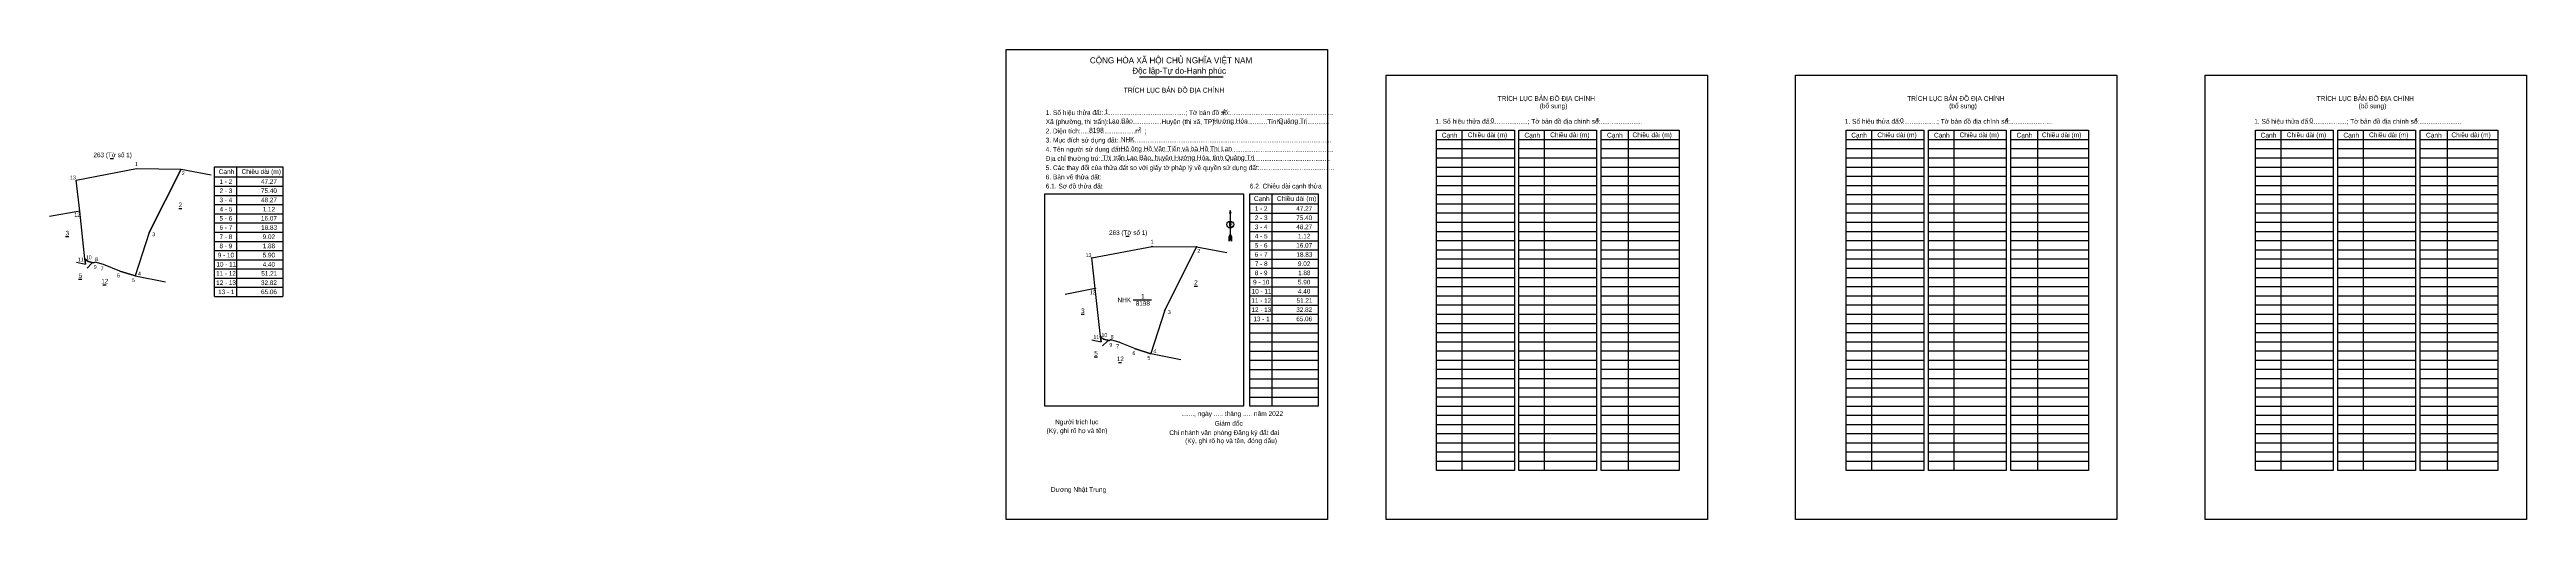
# Model space of a CAD drawing. Extents: x 535764 to 538391, y 1839094 to 1839593.
import ezdxf

# ---------------------------------------------------------------- set-up
doc = ezdxf.new("R2010")
doc.units = 0
for name, color, linetype in [('Level 1', 7, 'Continuous'), ('Level 10', 7, 'Continuous'), ('Level 11', 7, 'Continuous'), ('Level 13', 7, 'Continuous'), ('Level 2', 7, 'Continuous'), ('Level 27', 7, 'Continuous'), ('Level 36', 7, 'Continuous'), ('Level 5', 7, 'Continuous'), ('Level 52', 7, 'Continuous'), ('Level 6', 7, 'Continuous'), ('Level 9', 7, 'Continuous')]:
    doc.layers.add(name, color=color, linetype=linetype)

msp = doc.modelspace()

# ---------------------------------------------------------------- linework, layer by layer
at = {"layer": 'Level 1'}
for p, q in [((536778.4, 1839592.5), (536778.4, 1839592.5)), ((537181.5, 1839565.3), (537181.5, 1839565.3)), ((537235.1, 1839497.1), (537317.5, 1839497.1)), ((537261.9, 1839506.9), (537261.9, 1839146)), ((537322.4, 1839497.1), (537404.8, 1839497.1)), ((537349.2, 1839506.9), (537349.2, 1839146)), ((537409.7, 1839497.1), (537492.2, 1839497.1)), ((537438.2, 1839506.9), (537438.2, 1839146)), ((537669.4, 1839497.1), (537751.8, 1839497.1)), ((537696.2, 1839506.9), (537696.2, 1839146)), ((537756.7, 1839497.1), (537839.2, 1839497.1)), ((537783.6, 1839506.9), (537783.6, 1839146)), ((537844.1, 1839497.1), (537926.5, 1839497.1)), ((537872.5, 1839506.9), (537872.5, 1839146)), ((538103.7, 1839497.1), (538186.2, 1839497.1)), ((538130.6, 1839506.9), (538130.6, 1839146)), ((538191.1, 1839497.1), (538273.5, 1839497.1)), ((538217.9, 1839506.9), (538217.9, 1839146)), ((538278.4, 1839497.1), (538360.8, 1839497.1)), ((538306.8, 1839506.9), (538306.8, 1839146)), ((537235.1, 1839487.4), (537317.5, 1839487.4)), ((537235.1, 1839477.6), (537317.5, 1839477.6)), ((537235.1, 1839467.8), (537317.5, 1839467.8)), ((537322.4, 1839487.4), (537404.8, 1839487.4)), ((537322.4, 1839477.6), (537404.8, 1839477.6)), ((537322.4, 1839467.8), (537404.8, 1839467.8)), ((537409.7, 1839487.4), (537492.2, 1839487.4)), ((537409.7, 1839477.6), (537492.2, 1839477.6)), ((537409.7, 1839467.8), (537492.2, 1839467.8)), ((537669.4, 1839487.4), (537751.8, 1839487.4)), ((537669.4, 1839477.6), (537751.8, 1839477.6)), ((537669.4, 1839467.8), (537751.8, 1839467.8)), ((537756.7, 1839487.4), (537839.2, 1839487.4)), ((537756.7, 1839477.6), (537839.2, 1839477.6)), ((537756.7, 1839467.8), (537839.2, 1839467.8)), ((537844.1, 1839487.4), (537926.5, 1839487.4)), ((537844.1, 1839477.6), (537926.5, 1839477.6)), ((537844.1, 1839467.8), (537926.5, 1839467.8)), ((538103.7, 1839487.4), (538186.2, 1839487.4)), ((538103.7, 1839477.6), (538186.2, 1839477.6)), ((538103.7, 1839467.8), (538186.2, 1839467.8)), ((538191.1, 1839487.4), (538273.5, 1839487.4)), ((538191.1, 1839477.6), (538273.5, 1839477.6)), ((538191.1, 1839467.8), (538273.5, 1839467.8)), ((538278.4, 1839487.4), (538360.8, 1839487.4)), ((538278.4, 1839477.6), (538360.8, 1839477.6)), ((538278.4, 1839467.8), (538360.8, 1839467.8)), ((536819.4, 1839439.6), (536819.4, 1839439.6)), ((537060.4, 1839439.6), (537060.4, 1839214.1)), ((537235.1, 1839458.1), (537317.5, 1839458.1)), ((537235.1, 1839448.3), (537317.5, 1839448.3)), ((537235.1, 1839438.6), (537317.5, 1839438.6)), ((537322.4, 1839458.1), (537404.8, 1839458.1)), ((537322.4, 1839448.3), (537404.8, 1839448.3)), ((537322.4, 1839438.6), (537404.8, 1839438.6)), ((537409.7, 1839458.1), (537492.2, 1839458.1)), ((537409.7, 1839448.3), (537492.2, 1839448.3)), ((537409.7, 1839438.6), (537492.2, 1839438.6)), ((537669.4, 1839458.1), (537751.8, 1839458.1)), ((537669.4, 1839448.3), (537751.8, 1839448.3)), ((537669.4, 1839438.6), (537751.8, 1839438.6)), ((537756.7, 1839458.1), (537839.2, 1839458.1)), ((537756.7, 1839448.3), (537839.2, 1839448.3)), ((537756.7, 1839438.6), (537839.2, 1839438.6)), ((537844.1, 1839458.1), (537926.5, 1839458.1)), ((537844.1, 1839448.3), (537926.5, 1839448.3)), ((537844.1, 1839438.6), (537926.5, 1839438.6)), ((538103.7, 1839458.1), (538186.2, 1839458.1)), ((538103.7, 1839448.3), (538186.2, 1839448.3)), ((538103.7, 1839438.6), (538186.2, 1839438.6)), ((538191.1, 1839458.1), (538273.5, 1839458.1)), ((538191.1, 1839448.3), (538273.5, 1839448.3)), ((538191.1, 1839438.6), (538273.5, 1839438.6)), ((538278.4, 1839458.1), (538360.8, 1839458.1)), ((538278.4, 1839448.3), (538360.8, 1839448.3)), ((538278.4, 1839438.6), (538360.8, 1839438.6)), ((537016.2, 1839421.6), (537016.2, 1839392.1)), ((537036.9, 1839428.7), (537109.3, 1839428.7)), ((537036.9, 1839418.9), (537109.3, 1839418.9)), ((537036.9, 1839409.2), (537109.3, 1839409.2)), ((537235.1, 1839428.8), (537317.5, 1839428.8)), ((537235.1, 1839419.1), (537317.5, 1839419.1)), ((537235.1, 1839409.3), (537317.5, 1839409.3)), ((537322.4, 1839428.8), (537404.8, 1839428.8)), ((537322.4, 1839419.1), (537404.8, 1839419.1)), ((537322.4, 1839409.3), (537404.8, 1839409.3)), ((537409.7, 1839428.8), (537492.2, 1839428.8)), ((537409.7, 1839419.1), (537492.2, 1839419.1)), ((537409.7, 1839409.3), (537492.2, 1839409.3)), ((537669.4, 1839428.8), (537751.8, 1839428.8)), ((537669.4, 1839419.1), (537751.8, 1839419.1)), ((537669.4, 1839409.3), (537751.8, 1839409.3)), ((537756.7, 1839428.8), (537839.2, 1839428.8)), ((537756.7, 1839419.1), (537839.2, 1839419.1)), ((537756.7, 1839409.3), (537839.2, 1839409.3)), ((537844.1, 1839428.8), (537926.5, 1839428.8)), ((537844.1, 1839419.1), (537926.5, 1839419.1)), ((537844.1, 1839409.3), (537926.5, 1839409.3)), ((538103.7, 1839428.8), (538186.2, 1839428.8)), ((538103.7, 1839419.1), (538186.2, 1839419.1)), ((538103.7, 1839409.3), (538186.2, 1839409.3)), ((538191.1, 1839428.8), (538273.5, 1839428.8)), ((538191.1, 1839419.1), (538273.5, 1839419.1)), ((538191.1, 1839409.3), (538273.5, 1839409.3)), ((538278.4, 1839428.8), (538360.8, 1839428.8)), ((538278.4, 1839419.1), (538360.8, 1839419.1)), ((538278.4, 1839409.3), (538360.8, 1839409.3)), ((537014.9, 1839389.1), (537015, 1839394)), ((537016.2, 1839392.1), (537014.9, 1839389.1)), ((537016.2, 1839397), (537015, 1839394)), ((537016.2, 1839397), (537017.5, 1839394)), ((537016.2, 1839396.5), (537017.5, 1839393.5)), ((537016.2, 1839396.1), (537017.5, 1839393.1)), ((537016.2, 1839395.7), (537017.5, 1839392.7)), ((537016.2, 1839395.3), (537017.5, 1839392.2)), ((537016.2, 1839394.8), (537017.5, 1839391.8)), ((537016.2, 1839394.4), (537017.5, 1839391.3)), ((537016.2, 1839394), (537017.5, 1839390.9)), ((537016.2, 1839393.6), (537017.5, 1839390.5)), ((537016.2, 1839393.1), (537017.5, 1839390)), ((537016.2, 1839392.7), (537017.5, 1839389.6)), ((537016.2, 1839392.1), (537017.5, 1839389.1)), ((537017.5, 1839389.1), (537017.5, 1839394)), ((537036.9, 1839399.4), (537109.3, 1839399.4)), ((537036.9, 1839389.7), (537109.3, 1839389.7)), ((537235.1, 1839399.6), (537317.5, 1839399.6)), ((537235.1, 1839389.8), (537317.5, 1839389.8)), ((537322.4, 1839399.6), (537404.8, 1839399.6)), ((537322.4, 1839389.8), (537404.8, 1839389.8)), ((537409.7, 1839399.6), (537492.2, 1839399.6)), ((537409.7, 1839389.8), (537492.2, 1839389.8)), ((537669.4, 1839399.6), (537751.8, 1839399.6)), ((537669.4, 1839389.8), (537751.8, 1839389.8)), ((537756.7, 1839399.6), (537839.2, 1839399.6)), ((537756.7, 1839389.8), (537839.2, 1839389.8)), ((537844.1, 1839399.6), (537926.5, 1839399.6)), ((537844.1, 1839389.8), (537926.5, 1839389.8)), ((538103.7, 1839399.6), (538186.2, 1839399.6)), ((538103.7, 1839389.8), (538186.2, 1839389.8)), ((538191.1, 1839399.6), (538273.5, 1839399.6)), ((538191.1, 1839389.8), (538273.5, 1839389.8)), ((538278.4, 1839399.6), (538360.8, 1839399.6)), ((538278.4, 1839389.8), (538360.8, 1839389.8)), ((537036.9, 1839379.9), (537109.3, 1839379.9)), ((537036.9, 1839370.2), (537109.3, 1839370.2)), ((537036.9, 1839360.4), (537109.3, 1839360.4)), ((537235.1, 1839380.1), (537317.5, 1839380.1)), ((537235.1, 1839370.3), (537317.5, 1839370.3)), ((537235.1, 1839360.6), (537317.5, 1839360.6)), ((537322.4, 1839380.1), (537404.8, 1839380.1)), ((537322.4, 1839370.3), (537404.8, 1839370.3)), ((537322.4, 1839360.6), (537404.8, 1839360.6)), ((537409.7, 1839380.1), (537492.2, 1839380.1)), ((537409.7, 1839370.3), (537492.2, 1839370.3)), ((537409.7, 1839360.6), (537492.2, 1839360.6)), ((537669.4, 1839380.1), (537751.8, 1839380.1)), ((537669.4, 1839370.3), (537751.8, 1839370.3)), ((537669.4, 1839360.6), (537751.8, 1839360.6)), ((537756.7, 1839380.1), (537839.2, 1839380.1)), ((537756.7, 1839370.3), (537839.2, 1839370.3)), ((537756.7, 1839360.6), (537839.2, 1839360.6)), ((537844.1, 1839380.1), (537926.5, 1839380.1)), ((537844.1, 1839370.3), (537926.5, 1839370.3)), ((537844.1, 1839360.6), (537926.5, 1839360.6)), ((538103.7, 1839380.1), (538186.2, 1839380.1)), ((538103.7, 1839370.3), (538186.2, 1839370.3)), ((538103.7, 1839360.6), (538186.2, 1839360.6)), ((538191.1, 1839380.1), (538273.5, 1839380.1)), ((538191.1, 1839370.3), (538273.5, 1839370.3)), ((538191.1, 1839360.6), (538273.5, 1839360.6)), ((538278.4, 1839380.1), (538360.8, 1839380.1)), ((538278.4, 1839370.3), (538360.8, 1839370.3)), ((538278.4, 1839360.6), (538360.8, 1839360.6)), ((537036.9, 1839350.6), (537109.3, 1839350.6)), ((537036.9, 1839340.9), (537109.3, 1839340.9)), ((537036.9, 1839331.1), (537109.3, 1839331.1)), ((537235.1, 1839350.8), (537317.5, 1839350.8)), ((537235.1, 1839341), (537317.5, 1839341)), ((537235.1, 1839331.3), (537317.5, 1839331.3)), ((537322.4, 1839350.8), (537404.8, 1839350.8)), ((537322.4, 1839341), (537404.8, 1839341)), ((537322.4, 1839331.3), (537404.8, 1839331.3)), ((537409.7, 1839350.8), (537492.2, 1839350.8)), ((537409.7, 1839341), (537492.2, 1839341)), ((537409.7, 1839331.3), (537492.2, 1839331.3)), ((537669.4, 1839350.8), (537751.8, 1839350.8)), ((537669.4, 1839341), (537751.8, 1839341)), ((537669.4, 1839331.3), (537751.8, 1839331.3)), ((537756.7, 1839350.8), (537839.2, 1839350.8)), ((537756.7, 1839341), (537839.2, 1839341)), ((537756.7, 1839331.3), (537839.2, 1839331.3)), ((537844.1, 1839350.8), (537926.5, 1839350.8)), ((537844.1, 1839341), (537926.5, 1839341)), ((537844.1, 1839331.3), (537926.5, 1839331.3)), ((538103.7, 1839350.8), (538186.2, 1839350.8)), ((538103.7, 1839341), (538186.2, 1839341)), ((538103.7, 1839331.3), (538186.2, 1839331.3)), ((538191.1, 1839350.8), (538273.5, 1839350.8)), ((538191.1, 1839341), (538273.5, 1839341)), ((538191.1, 1839331.3), (538273.5, 1839331.3)), ((538278.4, 1839350.8), (538360.8, 1839350.8)), ((538278.4, 1839341), (538360.8, 1839341)), ((538278.4, 1839331.3), (538360.8, 1839331.3)), ((537036.9, 1839321.4), (537109.3, 1839321.4)), ((537036.9, 1839311.6), (537109.3, 1839311.6)), ((537235.1, 1839321.5), (537317.5, 1839321.5)), ((537235.1, 1839311.8), (537317.5, 1839311.8)), ((537322.4, 1839321.5), (537404.8, 1839321.5)), ((537322.4, 1839311.8), (537404.8, 1839311.8)), ((537409.7, 1839321.5), (537492.2, 1839321.5)), ((537409.7, 1839311.8), (537492.2, 1839311.8)), ((537669.4, 1839321.5), (537751.8, 1839321.5)), ((537669.4, 1839311.8), (537751.8, 1839311.8)), ((537756.7, 1839321.5), (537839.2, 1839321.5)), ((537756.7, 1839311.8), (537839.2, 1839311.8)), ((537844.1, 1839321.5), (537926.5, 1839321.5)), ((537844.1, 1839311.8), (537926.5, 1839311.8)), ((538103.7, 1839321.5), (538186.2, 1839321.5)), ((538103.7, 1839311.8), (538186.2, 1839311.8)), ((538191.1, 1839321.5), (538273.5, 1839321.5)), ((538191.1, 1839311.8), (538273.5, 1839311.8)), ((538278.4, 1839321.5), (538360.8, 1839321.5)), ((538278.4, 1839311.8), (538360.8, 1839311.8)), ((537036.9, 1839301.9), (537109.3, 1839301.9)), ((537036.9, 1839292.1), (537109.3, 1839292.1)), ((537036.9, 1839282.4), (537109.3, 1839282.4)), ((537235.1, 1839302), (537317.5, 1839302)), ((537235.1, 1839292.3), (537317.5, 1839292.3)), ((537235.1, 1839282.5), (537317.5, 1839282.5)), ((537322.4, 1839302), (537404.8, 1839302)), ((537322.4, 1839292.3), (537404.8, 1839292.3)), ((537322.4, 1839282.5), (537404.8, 1839282.5)), ((537409.7, 1839302), (537492.2, 1839302)), ((537409.7, 1839292.3), (537492.2, 1839292.3)), ((537409.7, 1839282.5), (537492.2, 1839282.5)), ((537669.4, 1839302), (537751.8, 1839302)), ((537669.4, 1839292.3), (537751.8, 1839292.3)), ((537669.4, 1839282.5), (537751.8, 1839282.5)), ((537756.7, 1839302), (537839.2, 1839302)), ((537756.7, 1839292.3), (537839.2, 1839292.3)), ((537756.7, 1839282.5), (537839.2, 1839282.5)), ((537844.1, 1839302), (537926.5, 1839302)), ((537844.1, 1839292.3), (537926.5, 1839292.3)), ((537844.1, 1839282.5), (537926.5, 1839282.5)), ((538103.7, 1839302), (538186.2, 1839302)), ((538103.7, 1839292.3), (538186.2, 1839292.3)), ((538103.7, 1839282.5), (538186.2, 1839282.5)), ((538191.1, 1839302), (538273.5, 1839302)), ((538191.1, 1839292.3), (538273.5, 1839292.3)), ((538191.1, 1839282.5), (538273.5, 1839282.5)), ((538278.4, 1839302), (538360.8, 1839302)), ((538278.4, 1839292.3), (538360.8, 1839292.3)), ((538278.4, 1839282.5), (538360.8, 1839282.5)), ((537036.9, 1839272.6), (537109.3, 1839272.6)), ((537036.9, 1839262.9), (537109.3, 1839262.9)), ((537036.9, 1839253.1), (537109.3, 1839253.1)), ((537235.1, 1839272.8), (537317.5, 1839272.8)), ((537235.1, 1839263), (537317.5, 1839263)), ((537235.1, 1839253.3), (537317.5, 1839253.3)), ((537322.4, 1839272.8), (537404.8, 1839272.8)), ((537322.4, 1839263), (537404.8, 1839263)), ((537322.4, 1839253.3), (537404.8, 1839253.3)), ((537409.7, 1839272.8), (537492.2, 1839272.8)), ((537409.7, 1839263), (537492.2, 1839263)), ((537409.7, 1839253.3), (537492.2, 1839253.3)), ((537669.4, 1839272.8), (537751.8, 1839272.8)), ((537669.4, 1839263), (537751.8, 1839263)), ((537669.4, 1839253.3), (537751.8, 1839253.3)), ((537756.7, 1839272.8), (537839.2, 1839272.8)), ((537756.7, 1839263), (537839.2, 1839263)), ((537756.7, 1839253.3), (537839.2, 1839253.3)), ((537844.1, 1839272.8), (537926.5, 1839272.8)), ((537844.1, 1839263), (537926.5, 1839263)), ((537844.1, 1839253.3), (537926.5, 1839253.3)), ((538103.7, 1839272.8), (538186.2, 1839272.8)), ((538103.7, 1839263), (538186.2, 1839263)), ((538103.7, 1839253.3), (538186.2, 1839253.3)), ((538191.1, 1839272.8), (538273.5, 1839272.8)), ((538191.1, 1839263), (538273.5, 1839263)), ((538191.1, 1839253.3), (538273.5, 1839253.3)), ((538278.4, 1839272.8), (538360.8, 1839272.8)), ((538278.4, 1839263), (538360.8, 1839263)), ((538278.4, 1839253.3), (538360.8, 1839253.3)), ((537036.9, 1839243.3), (537109.3, 1839243.3)), ((537036.9, 1839233.6), (537109.3, 1839233.6)), ((537235.1, 1839243.5), (537317.5, 1839243.5)), ((537235.1, 1839233.7), (537317.5, 1839233.7)), ((537322.4, 1839243.5), (537404.8, 1839243.5)), ((537322.4, 1839233.7), (537404.8, 1839233.7)), ((537409.7, 1839243.5), (537492.2, 1839243.5)), ((537409.7, 1839233.7), (537492.2, 1839233.7)), ((537669.4, 1839243.5), (537751.8, 1839243.5)), ((537669.4, 1839233.7), (537751.8, 1839233.7)), ((537756.7, 1839243.5), (537839.2, 1839243.5)), ((537756.7, 1839233.7), (537839.2, 1839233.7)), ((537844.1, 1839243.5), (537926.5, 1839243.5)), ((537844.1, 1839233.7), (537926.5, 1839233.7)), ((538103.7, 1839243.5), (538186.2, 1839243.5)), ((538103.7, 1839233.7), (538186.2, 1839233.7)), ((538191.1, 1839243.5), (538273.5, 1839243.5)), ((538191.1, 1839233.7), (538273.5, 1839233.7)), ((538278.4, 1839243.5), (538360.8, 1839243.5)), ((538278.4, 1839233.7), (538360.8, 1839233.7)), ((537030.4, 1839214.1), (537030.4, 1839214.1)), ((537036.9, 1839223.8), (537109.3, 1839223.8)), ((537235.1, 1839224), (537317.5, 1839224)), ((537235.1, 1839214.2), (537317.5, 1839214.2)), ((537235.1, 1839204.5), (537317.5, 1839204.5)), ((537322.4, 1839224), (537404.8, 1839224)), ((537322.4, 1839214.2), (537404.8, 1839214.2)), ((537322.4, 1839204.5), (537404.8, 1839204.5)), ((537409.7, 1839224), (537492.2, 1839224)), ((537409.7, 1839214.2), (537492.2, 1839214.2)), ((537409.7, 1839204.5), (537492.2, 1839204.5)), ((537669.4, 1839224), (537751.8, 1839224)), ((537669.4, 1839214.2), (537751.8, 1839214.2)), ((537669.4, 1839204.5), (537751.8, 1839204.5)), ((537756.7, 1839224), (537839.2, 1839224)), ((537756.7, 1839214.2), (537839.2, 1839214.2)), ((537756.7, 1839204.5), (537839.2, 1839204.5)), ((537844.1, 1839224), (537926.5, 1839224)), ((537844.1, 1839214.2), (537926.5, 1839214.2)), ((537844.1, 1839204.5), (537926.5, 1839204.5)), ((538103.7, 1839224), (538186.2, 1839224)), ((538103.7, 1839214.2), (538186.2, 1839214.2)), ((538103.7, 1839204.5), (538186.2, 1839204.5)), ((538191.1, 1839224), (538273.5, 1839224)), ((538191.1, 1839214.2), (538273.5, 1839214.2)), ((538191.1, 1839204.5), (538273.5, 1839204.5)), ((538278.4, 1839224), (538360.8, 1839224)), ((538278.4, 1839214.2), (538360.8, 1839214.2)), ((538278.4, 1839204.5), (538360.8, 1839204.5)), ((537235.1, 1839194.7), (537317.5, 1839194.7)), ((537235.1, 1839185), (537317.5, 1839185)), ((537235.1, 1839175.2), (537317.5, 1839175.2)), ((537322.4, 1839194.7), (537404.8, 1839194.7)), ((537322.4, 1839185), (537404.8, 1839185)), ((537322.4, 1839175.2), (537404.8, 1839175.2)), ((537409.7, 1839194.7), (537492.2, 1839194.7)), ((537409.7, 1839185), (537492.2, 1839185)), ((537409.7, 1839175.2), (537492.2, 1839175.2)), ((537669.4, 1839194.7), (537751.8, 1839194.7)), ((537669.4, 1839185), (537751.8, 1839185)), ((537669.4, 1839175.2), (537751.8, 1839175.2)), ((537756.7, 1839194.7), (537839.2, 1839194.7)), ((537756.7, 1839185), (537839.2, 1839185)), ((537756.7, 1839175.2), (537839.2, 1839175.2)), ((537844.1, 1839194.7), (537926.5, 1839194.7)), ((537844.1, 1839185), (537926.5, 1839185)), ((537844.1, 1839175.2), (537926.5, 1839175.2)), ((538103.7, 1839194.7), (538186.2, 1839194.7)), ((538103.7, 1839185), (538186.2, 1839185)), ((538103.7, 1839175.2), (538186.2, 1839175.2)), ((538191.1, 1839194.7), (538273.5, 1839194.7)), ((538191.1, 1839185), (538273.5, 1839185)), ((538191.1, 1839175.2), (538273.5, 1839175.2)), ((538278.4, 1839194.7), (538360.8, 1839194.7)), ((538278.4, 1839185), (538360.8, 1839185)), ((538278.4, 1839175.2), (538360.8, 1839175.2)), ((537235.1, 1839165.5), (537317.5, 1839165.5)), ((537235.1, 1839155.7), (537317.5, 1839155.7)), ((537322.4, 1839165.5), (537404.8, 1839165.5)), ((537322.4, 1839155.7), (537404.8, 1839155.7)), ((537409.7, 1839165.5), (537492.2, 1839165.5)), ((537409.7, 1839155.7), (537492.2, 1839155.7)), ((537669.4, 1839165.5), (537751.8, 1839165.5)), ((537669.4, 1839155.7), (537751.8, 1839155.7)), ((537756.7, 1839165.5), (537839.2, 1839165.5)), ((537756.7, 1839155.7), (537839.2, 1839155.7)), ((537844.1, 1839165.5), (537926.5, 1839165.5)), ((537844.1, 1839155.7), (537926.5, 1839155.7)), ((538103.7, 1839165.5), (538186.2, 1839165.5)), ((538103.7, 1839155.7), (538186.2, 1839155.7)), ((538191.1, 1839165.5), (538273.5, 1839165.5)), ((538191.1, 1839155.7), (538273.5, 1839155.7)), ((538278.4, 1839165.5), (538360.8, 1839165.5)), ((538278.4, 1839155.7), (538360.8, 1839155.7)), ((537119.3, 1839093.9), (537119.3, 1839093.9)), ((537522.4, 1839093.9), (537522.4, 1839093.9))]:
    msp.add_line(p, q, dxfattribs=at)
for points in [[(537235.1, 1839506.9), (537317.5, 1839506.9), (537317.5, 1839146), (537235.1, 1839146)], [(537322.4, 1839506.9), (537404.8, 1839506.9), (537404.8, 1839146), (537322.4, 1839146)], [(537409.7, 1839506.9), (537492.2, 1839506.9), (537492.2, 1839146), (537409.7, 1839146)], [(537669.4, 1839506.9), (537751.8, 1839506.9), (537751.8, 1839146), (537669.4, 1839146)], [(537756.7, 1839506.9), (537839.2, 1839506.9), (537839.2, 1839146), (537756.7, 1839146)], [(537844.1, 1839506.9), (537926.5, 1839506.9), (537926.5, 1839146), (537844.1, 1839146)], [(538103.7, 1839506.9), (538186.2, 1839506.9), (538186.2, 1839146), (538103.7, 1839146)], [(538191.1, 1839506.9), (538273.5, 1839506.9), (538273.5, 1839146), (538191.1, 1839146)], [(538278.4, 1839506.9), (538360.8, 1839506.9), (538360.8, 1839146), (538278.4, 1839146)], [(536819.4, 1839439.6), (537030.4, 1839439.6), (537030.4, 1839214.1), (536819.4, 1839214.1)], [(537036.9, 1839439.6), (537109.3, 1839439.6), (537109.3, 1839214.1), (537036.9, 1839214.1)]]:
    msp.add_lwpolyline(points, close=True, dxfattribs=at)
msp.add_lwpolyline([(537017.1, 1839418.5), (537016.2, 1839421.6), (537015.4, 1839418.5)], dxfattribs=at)
msp.add_circle((537016.2, 1839406.8), 3.6, dxfattribs=at)
at = {"layer": 'Level 10'}
for p, q in [((536946.7, 1839315.9), (536980.5, 1839383.3)), ((536869.5, 1839284.5), (536879.1, 1839282.5)), ((536879.1, 1839282.5), (536878.5, 1839287.9)), ((536880.8, 1839278.2), (536885.9, 1839283.2)), ((536885.9, 1839283.2), (536880.8, 1839278.2)), ((536887.6, 1839283.8), (536889.4, 1839284.5)), ((536915.5, 1839274.9), (536930.8, 1839270.1)), ((536930.8, 1839270.1), (536931.9, 1839269.9))]:
    msp.add_line(p, q, dxfattribs=at)
msp.add_lwpolyline([(536872.9, 1839338.8), (536869.4, 1839371.4), (536933.2, 1839383.7), (536980.5, 1839383.3), (536946.7, 1839315.9), (536931.9, 1839269.9), (536930.8, 1839270.1), (536915.5, 1839274.9), (536898.1, 1839282.2), (536889.4, 1839284.5), (536887.6, 1839283.8), (536881.8, 1839285.1), (536878.5, 1839287.9)], close=True, dxfattribs=at)
for points in [[(536872.9, 1839338.8), (536869.4, 1839371.4), (536933.2, 1839383.7), (536980.5, 1839383.3)], [(536878.5, 1839287.9), (536881.8, 1839285.1), (536887.6, 1839283.8)]]:
    msp.add_lwpolyline(points, dxfattribs=at)
at = {"layer": 'Level 11'}
for centre in [(536933.2, 1839383.7), (536980.5, 1839383.3), (536869.4, 1839371.4), (536872.9, 1839338.8), (536872.9, 1839338.8), (536946.7, 1839315.9), (536878.5, 1839287.9), (536881.8, 1839285.1), (536887.6, 1839283.8), (536889.4, 1839284.5), (536898.1, 1839282.2), (536915.5, 1839274.9), (536930.8, 1839270.1), (536931.9, 1839269.9)]:
    msp.add_circle(centre, 0.325, dxfattribs=at)
at = {"layer": 'Level 13'}
msp.add_line((536919.8, 1839563.7), (537008.8, 1839563.7), dxfattribs=at)
at = {"layer": 'Level 2'}
for points in [[(536778.4, 1839592.6), (537119.2, 1839592.6), (537119.2, 1839093.9), (536778.4, 1839093.9)], [(537181.5, 1839565.3), (537522.4, 1839565.3), (537522.4, 1839093.9), (537181.5, 1839093.9)], [(537615.9, 1839565.3), (537956.7, 1839565.3), (537956.7, 1839093.9), (537615.9, 1839093.9)], [(538050.2, 1839565.3), (538391, 1839565.3), (538391, 1839093.9), (538050.2, 1839093.9)]]:
    msp.add_lwpolyline(points, close=True, dxfattribs=at)
at = {"layer": 'Level 27'}
for p, q in [((536980.5, 1839383.3), (537012.4, 1839377.1)), ((536872.9, 1839338.8), (536841, 1839332.7)), ((536878.5, 1839287.9), (536879.1, 1839282.5)), ((536887.6, 1839283.8), (536885.9, 1839283.2)), ((536931.9, 1839269.9), (536963.9, 1839263.8))]:
    msp.add_line(p, q, dxfattribs=at)
at = {"layer": 'Level 5'}
for p, q in [((535828.2, 1839477), (535831.6, 1839477)), ((535869.6, 1839398.3), (535903.3, 1839465.7)), ((535903.3, 1839465.7), (535935.3, 1839459.6)), ((535938.8, 1839468.2), (536011.2, 1839468.2)), ((535938.8, 1839330.5), (535938.8, 1839468.2)), ((535962.2, 1839468.2), (535962.2, 1839330.5)), ((536011.2, 1839468.2), (536011.2, 1839330.5)), ((535938.8, 1839457.3), (536011.2, 1839457.3)), ((535938.8, 1839447.6), (536011.2, 1839447.6)), ((535938.8, 1839437.8), (536011.2, 1839437.8)), ((535795.8, 1839421.2), (535763.8, 1839415.2)), ((535900.8, 1839424), (535904.1, 1839424)), ((535938.8, 1839428.1), (536011.2, 1839428.1)), ((535938.8, 1839418.3), (536011.2, 1839418.3)), ((535780.7, 1839394), (535784.1, 1839394)), ((535938.8, 1839408.6), (536011.2, 1839408.6)), ((535938.8, 1839398.8), (536011.2, 1839398.8)), ((535938.8, 1839389), (536011.2, 1839389)), ((535792.4, 1839366.9), (535801.9, 1839364.9)), ((535801.3, 1839370.3), (535801.9, 1839364.9)), ((535801.9, 1839364.9), (535801.3, 1839370.3)), ((535803.6, 1839360.7), (535808.8, 1839365.7)), ((535808.8, 1839365.7), (535803.6, 1839360.7)), ((535810.5, 1839366.3), (535808.8, 1839365.7)), ((535810.5, 1839366.3), (535812.2, 1839366.9)), ((535838.3, 1839357.4), (535853.7, 1839352.6)), ((535938.8, 1839379.3), (536011.2, 1839379.3)), ((535938.8, 1839369.5), (536011.2, 1839369.5)), ((535938.8, 1839359.8), (536011.2, 1839359.8)), ((535794.6, 1839349), (535798, 1839349)), ((535820.4, 1839343), (535823.8, 1839343)), ((535853.7, 1839352.6), (535854.8, 1839352.4)), ((535854.8, 1839352.4), (535886.7, 1839346.2)), ((535938.8, 1839350), (536011.2, 1839350)), ((535938.8, 1839340.3), (536011.2, 1839340.3)), ((535938.8, 1839330.5), (536011.2, 1839330.5))]:
    msp.add_line(p, q, dxfattribs=at)
msp.add_lwpolyline([(535795.8, 1839421.2), (535792.2, 1839453.9), (535856.1, 1839466.2), (535903.3, 1839465.7), (535869.6, 1839398.3), (535854.8, 1839352.4), (535853.7, 1839352.6), (535838.3, 1839357.4), (535820.9, 1839364.6), (535812.2, 1839366.9), (535810.5, 1839366.3), (535804.7, 1839367.5), (535801.3, 1839370.3)], close=True, dxfattribs=at)
for points in [[(535795.8, 1839421.2), (535792.2, 1839453.9), (535856.1, 1839466.2), (535903.3, 1839465.7)], [(535801.3, 1839370.3), (535804.7, 1839367.5), (535810.5, 1839366.3)]]:
    msp.add_lwpolyline(points, dxfattribs=at)
at = {"layer": 'Level 9'}
for p, q in [((536905.4, 1839394.5), (536908.8, 1839394.5)), ((536977.9, 1839341.6), (536981.3, 1839341.6)), ((536857.9, 1839311.6), (536861.2, 1839311.6)), ((536913.2, 1839326.8), (536932.7, 1839326.8)), ((536871.8, 1839266.5), (536875.2, 1839266.5)), ((536897.6, 1839260.6), (536901, 1839260.6))]:
    msp.add_line(p, q, dxfattribs=at)

# ---------------------------------------------------------------- texts
at = {"layer": 'Level 1'}
for s, height, p in [('TRÍCH LỤC BẢN ĐỒ ĐỊA CHÍNH', 5.203, (536903.2, 1839546.8)), ('TRÍCH LỤC BẢN ĐỒ ĐỊA CHÍNH', 5.04, (537299.8, 1839538.1)), ('TRÍCH LỤC BẢN ĐỒ ĐỊA CHÍNH', 5.04, (537734.2, 1839538.1)), ('TRÍCH LỤC BẢN ĐỒ ĐỊA CHÍNH', 5.04, (538168.5, 1839538.1)), ('Xã (phường, thị trấn):.............................Huyện (thị xã, TP):............................Tỉnh:..........................', 5.0397, (536820.4, 1839513.4)), ('1. Số hiệu thửa đất:.............................................; Tờ bản đồ số:.........................................................', 5.0397, (536820.4, 1839523.1)), ('1. Số hiệu thửa đấ:....................; Tờ bản đồ địa chính số:.......................', 5.04, (537233.7, 1839513.8)), ('(bổ sung)', 5.04, (537344.4, 1839530.2)), ('1. Số hiệu thửa đấ:....................; Tờ bản đồ địa chính số:.......................', 5.04, (537668, 1839513.8)), ('(bổ sung)', 5.04, (537778.7, 1839530.2)), ('1. Số hiệu thửa đấ:....................; Tờ bản đồ địa chính số:.......................', 5.04, (538102.3, 1839513.8)), ('(bổ sung)', 5.04, (538213, 1839530.2)), ('4. Tên người sử dụng đất:....................................................................................................................', 5.0397, (536820.4, 1839484.1)), ('3. Mục đích sử dụng đất:.....................................................................................................................', 5.0397, (536820.4, 1839493.9)), ('2. Diện tích:..............................m  ;', 5.04, (536820.4, 1839503.6)), ('2', 3.25, (536919.1, 1839507)), ('Cạnh', 5.04, (537240.5, 1839499.2)), ('Chiều dài (m)', 5.04, (537268.1, 1839499.5)), ('Cạnh', 5.04, (537328.2, 1839499.2)), ('Chiều dài (m)', 5.04, (537355.5, 1839499.5)), ('Cạnh', 5.04, (537415.8, 1839499.2)), ('Chiều dài (m)', 5.04, (537442.8, 1839499.5)), ('Cạnh', 5.04, (537674.8, 1839499.2)), ('Chiều dài (m)', 5.04, (537702.5, 1839499.5)), ('Cạnh', 5.04, (537762.6, 1839499.2)), ('Chiều dài (m)', 5.04, (537789.8, 1839499.5)), ('Cạnh', 5.04, (537850.2, 1839499.2)), ('Chiều dài (m)', 5.04, (537877.1, 1839499.5)), ('Cạnh', 5.04, (538109.1, 1839499.2)), ('Chiều dài (m)', 5.04, (538136.8, 1839499.5)), ('Cạnh', 5.04, (538196.9, 1839499.2)), ('Chiều dài (m)', 5.04, (538224.1, 1839499.5)), ('Cạnh', 5.04, (538284.5, 1839499.2)), ('Chiều dài (m)', 5.04, (538311.4, 1839499.5)), ('Địa chỉ thường trú:..............................................................................................................................', 5.0397, (536820.4, 1839474.4)), ('5. Các thay đổi của thửa đất so với giấy tờ pháp lý về quyền sử dụng đất:.........................................', 5.0397, (536820.4, 1839464.6)), ('6. Bản vẽ thửa đất:', 5.04, (536820.4, 1839454.8)), ('6.1. Sơ đồ thửa đất', 5.04, (536820.4, 1839445.1)), ('6.2. Chiều dài cạnh thửa', 5.04, (537036.9, 1839445.1)), ('Cạnh', 5.04, (537041.3, 1839431.8)), ('Chiều dài (m)', 5.04, (537065.6, 1839431.9)), ('B', 4.88, (537014.4, 1839404.5)), ('Người trích lục', 5.04, (536830.4, 1839194.9)), ('......., ngày ..... tháng ..... năm 2022', 5.04, (536964.3, 1839203.7)), ('Giám đốc', 5.04, (536999.7, 1839193.3)), ('(Ký, ghi rõ họ và tên)', 5.04, (536821.3, 1839185.6)), ('Chi nhánh văn phòng Đăng ký đất đai', 5.04, (536951.5, 1839183.5)), ('(Ký, ghi rõ họ và tên, đóng dấu)', 5.04, (536968.3, 1839174.9)), ('Dương Nhật Trung', 5.04, (536825.9, 1839123.2))]:
    msp.add_text(s, height=height, dxfattribs=at).set_placement(p)
at = {"layer": 'Level 13'}
for s, height, p in [('CỘNG HÒA XÃ HỘI CHỦ NGHĨA VIỆT NAM', 6.438, (536867.3, 1839577.9)), ('Độc lập-Tự do-Hạnh phúc', 6.438, (536912.2, 1839566.8)), ('1', 4.88, (536921.6, 1839328.1)), ('NHK', 4.88, (536896.6, 1839324.4)), ('8198', 4.88, (536916, 1839320.7))]:
    msp.add_text(s, height=height, dxfattribs=at).set_placement(p)
at = {"layer": 'Level 36'}
for s, height, p in [('263 (Tờ số 1)', 4.877, (536887.6, 1839395.8)), ('2', 4.88, (536977.9, 1839342.9)), ('3', 4.88, (536858, 1839312.9)), ('5', 4.88, (536871.9, 1839267.8)), ('12', 4.88, (536895.8, 1839261.9))]:
    msp.add_text(s, height=height, dxfattribs=at).set_placement(p)
at = {"layer": 'Level 5'}
for s, height, p in [('263 (Tờ số 1)', 4.877, (535810.4, 1839478.3)), ('1', 4.06, (535854.5, 1839469)), ('2', 4.06, (535904.1, 1839459.3)), ('Cạnh', 5.04, (535943.2, 1839460.4)), ('Chiều dài (m)', 5.04, (535967.5, 1839460.6)), ('13', 4.06, (535785.5, 1839454.7)), ('3 - 4', 4.88, (535944.1, 1839430.5)), ('1 - 2', 4.88, (535944.1, 1839450)), ('2 - 3', 4.88, (535944.2, 1839440.3)), ('47.27', 4.88, (535988.1, 1839450)), ('48.27', 4.88, (535988.1, 1839430.5)), ('75.40', 4.88, (535988.1, 1839440.3)), ('12', 4.06, (535790, 1839415.3)), ('2', 4.88, (535900.8, 1839425.3)), ('4 - 5', 4.88, (535944.2, 1839420.7)), ('5 - 6', 4.88, (535944.1, 1839411)), ('16.07', 4.88, (535988.1, 1839411)), ('1.12', 4.88, (535989.9, 1839420.7)), ('3', 4.88, (535780.9, 1839395.3)), ('3', 4.06, (535872.8, 1839394.5)), ('6 - 7', 4.88, (535944.1, 1839401.2)), ('8 - 9', 4.88, (535944.1, 1839381.7)), ('7 - 8', 4.88, (535944.1, 1839391.5)), ('18.83', 4.88, (535988.3, 1839401.2)), ('9.02', 4.88, (535989.9, 1839391.5)), ('1.88', 4.88, (535990, 1839381.7)), ('11', 4.06, (535793.8, 1839367.8)), ('10', 4.06, (535802.3, 1839370)), ('9', 4.06, (535810.7, 1839359.7)), ('8', 4.06, (535812.2, 1839368.1)), ('7', 4.06, (535818, 1839358)), ('4', 4.06, (535857.6, 1839352.8)), ('11 - 12', 4.88, (535940.5, 1839352.5)), ('10 - 11', 4.88, (535940.8, 1839362.2)), ('9 - 10', 4.88, (535942.3, 1839372)), ('51.21', 4.88, (535988.4, 1839352.5)), ('4.40', 4.88, (535989.9, 1839362.2)), ('5.90', 4.88, (535989.9, 1839372)), ('5', 4.88, (535794.8, 1839350.3)), ('12', 4.88, (535818.7, 1839344.3)), ('6', 4.06, (535835.3, 1839350.8)), ('5', 4.06, (535851.2, 1839345.8)), ('12 - 13', 4.88, (535940.6, 1839342.7)), ('13 - 1', 4.88, (535942.6, 1839333)), ('32.82', 4.88, (535988.1, 1839342.7)), ('65.06', 4.88, (535988.1, 1839333))]:
    msp.add_text(s, height=height, dxfattribs=at).set_placement(p)
at = {"layer": 'Level 52'}
for s, p in [('1 - 2', (537042.2, 1839421.4)), ('2 - 3', (537042.3, 1839411.6)), ('47.27', (537086.2, 1839421.4)), ('75.40', (537086.2, 1839411.6)), ('3 - 4', (537042.2, 1839401.9)), ('4 - 5', (537042.3, 1839392.1)), ('5 - 6', (537042.2, 1839382.3)), ('48.27', (537086.2, 1839401.9)), ('16.07', (537086.2, 1839382.3)), ('1.12', (537088, 1839392.1)), ('6 - 7', (537042.2, 1839372.6)), ('8 - 9', (537042.2, 1839353.1)), ('7 - 8', (537042.3, 1839362.8)), ('18.83', (537086.4, 1839372.6)), ('9.02', (537088, 1839362.8)), ('1.88', (537088.1, 1839353.1)), ('10 - 11', (537038.9, 1839333.6)), ('9 - 10', (537040.4, 1839343.3)), ('4.40', (537088, 1839333.6)), ('5.90', (537088, 1839343.3)), ('11 - 12', (537038.6, 1839323.8)), ('12 - 13', (537038.7, 1839314.1)), ('13 - 1', (537040.7, 1839304.3)), ('32.82', (537086.2, 1839314.1)), ('65.06', (537086.2, 1839304.3)), ('51.21', (537086.5, 1839323.8))]:
    msp.add_text(s, height=4.88, dxfattribs=at).set_placement(p)
at = {"layer": 'Level 6'}
for s, p in [('1', (536883.1, 1839524)), ('Lao Bảo', (536886.9, 1839514.3)), ('Hướng Hóa', (536998.1, 1839514.3)), ('4', (537007.7, 1839524.1)), ('Quảng Trị', (537067.2, 1839514.3)), ('0', (537292.3, 1839514.7)), ('4', (537403.5, 1839514.7)), ('0', (537726.6, 1839514.7)), ('4', (537837.8, 1839514.7)), ('0', (538160.9, 1839514.7)), ('4', (538272.1, 1839514.7)), ('8198', (536866.5, 1839504.5)), ('NHK', (536900, 1839494.7)), ('Hộ ông Hồ Văn Tiến và bà Hồ Thị Lan', (536900, 1839484.8)), ('Thị trấn Lao Bảo, huyện Hướng Hóa, tỉnh Quảng Trị', (536880.6, 1839475.3))]:
    msp.add_text(s, height=5.04, dxfattribs=at).set_placement(p)
at = {"layer": 'Level 9'}
for s, p in [('1', (536931.7, 1839386.6)), ('13', (536862.7, 1839372.3)), ('2', (536981.3, 1839376.9)), ('12', (536867.1, 1839332.8)), ('3', (536950, 1839312)), ('11', (536871, 1839285.3)), ('10', (536879.5, 1839287.5)), ('9', (536887.9, 1839277.2)), ('8', (536889.3, 1839285.6)), ('7', (536895.2, 1839275.5)), ('6', (536912.4, 1839268.3)), ('5', (536928.3, 1839263.4)), ('4', (536934.7, 1839270.4))]:
    msp.add_text(s, height=4.06, dxfattribs=at).set_placement(p)

doc.saveas('drawing.dxf')
